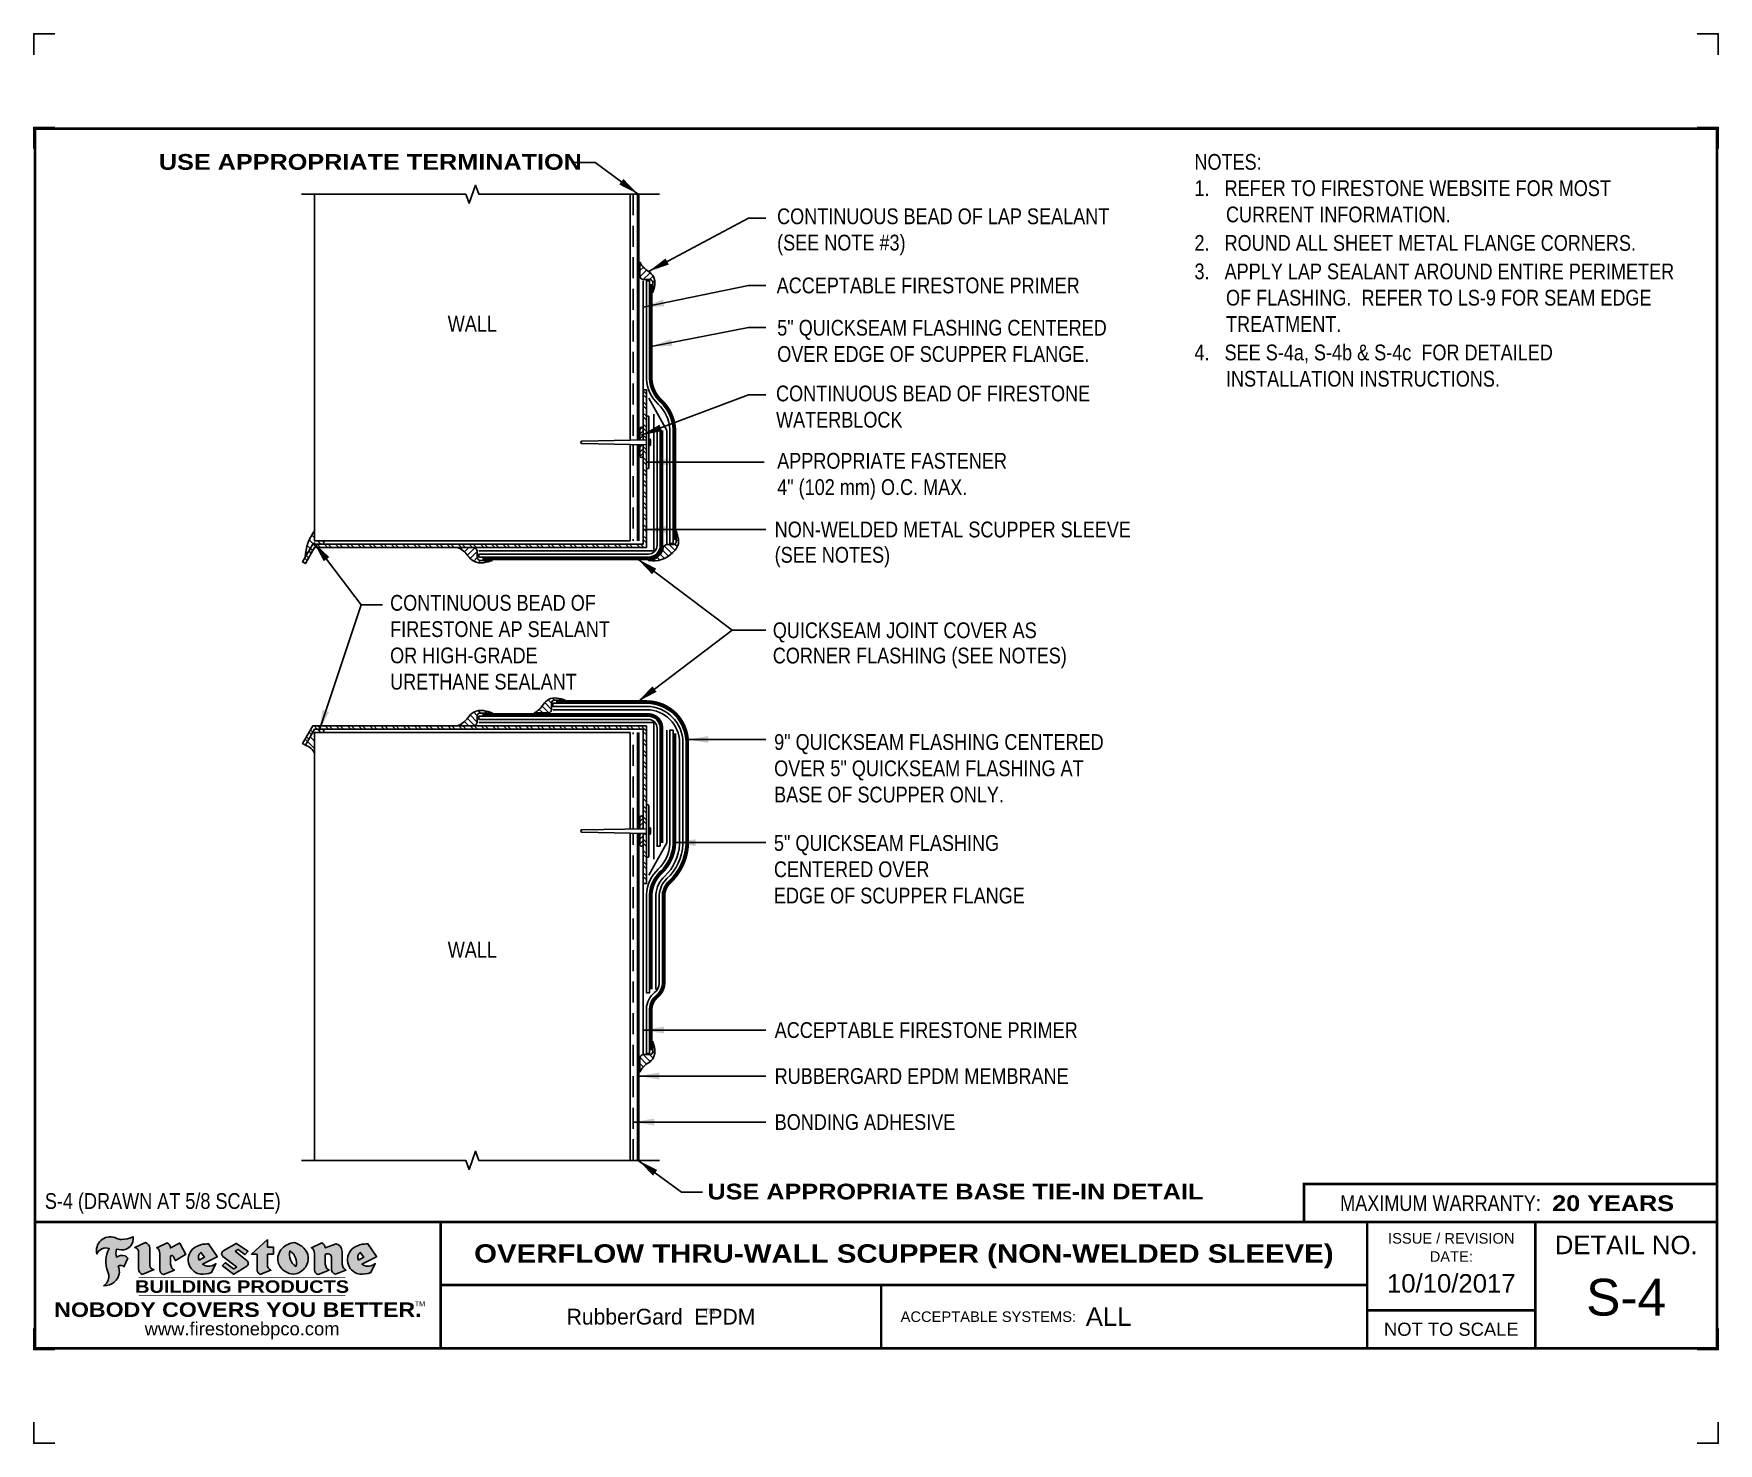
# Model space of a CAD drawing. Header units: inches. Extents: x 233.4 to 253.5, y 38.5 to 55.2.
import ezdxf
from ezdxf.enums import TextEntityAlignment as Align

# ---------------------------------------------------------------- set-up
doc = ezdxf.new("R2010")
doc.units = ezdxf.units.IN
doc.header["$MEASUREMENT"] = 0
doc.linetypes.add('HIDDEN', pattern=[0.375, 0.25, -0.125])
doc.layers.get('0').update_dxf_attribs({"linetype": 'CONTINUOUS'})
doc.layers.get('DEFPOINTS').update_dxf_attribs({"linetype": 'CONTINUOUS'})
for name, color, linetype in [('FSBP-ACCESSORY-OTHER', 7, 'CONTINUOUS'), ('FSBP-ADHESIVE', 1, 'HIDDEN'), ('FSBP-ANNO-NOTE', 7, 'CONTINUOUS'), ('FSBP-MEMBRANE', 7, 'CONTINUOUS'), ('FSBP-SEALANTS', 1, 'CONTINUOUS'), ('FSBP-TTLB', 7, 'CONTINUOUS'), ('FSBP-TTLB-BORDER', 7, 'CONTINUOUS'), ('FSBP-TTLB-TEXT', 7, 'CONTINUOUS'), ('FSBP-WALL-CURB', 9, 'CONTINUOUS')]:
    doc.layers.add(name, color=color, linetype=linetype)
doc.styles.add('FSBP_ARIAL', font='arial.ttf')
doc.styles.add('FSBP_ARIAL_BOLD', font='')
doc.styles.add('FSBP_ARIAL_NAR', font='ARIALN.TTF')
doc.styles.add('FSBP_BANKGOTHIC', font='bgothm.ttf')
doc.styles.get('FSBP_ARIAL_BOLD').set_extended_font_data('Arial Black')
doc.linetypes.add('ZIGZAG', pattern='A,0.0001,-0.2,[131,ltypeshp.shx,S=0.2,R=0,X=-0.2,Y=0],-0.4,[131,ltypeshp.shx,S=0.2,R=180,X=0.2,Y=0],-0.2', length=0.8001)
doc.dimstyles.new('FSBP-LEADER', dxfattribs={"dimtxt": 0.1875, "dimasz": 0.25, "dimexe": 0.0625, "dimexo": 0.125, "dimgap": 0.125, "dimtad": 0, "dimtih": 1, "dimtoh": 1, "dimdec": 4, "dimzin": 0, "dimdsep": 46, "dimlunit": 4, "dimtxsty": 'FSBP_ARIAL_NAR', "dimcen": 0.09375, "dimclrd": 256, "dimclre": 256, "dimclrt": 256, "dimadec": 0, "dimazin": 0, "dimtfac": 1, "dimtdec": 4, "dimtofl": 0, "dimtmove": 0, "dimatfit": 3, "dimfxl": 0, "dimtolj": 1, "dimtzin": 0, "dimlwd": -1, "dimlwe": -1, "dimarcsym": 0})

msp = doc.modelspace()

# ---------------------------------------------------------------- texts
at = {"layer": 'DEFPOINTS', "style": 'FSBP_ARIAL_NAR'}
msp.add_text('S-4 (DRAWN AT 5/8 SCALE)', height=0.1875, dxfattribs=at).set_placement((233.5798584845293, 41.33096216310244), align=Align.MIDDLE_LEFT)
at = {"layer": 'FSBP-ANNO-NOTE', "style": 'FSBP_ARIAL_NAR'}
for s, p in [('ACCEPTABLE FIRESTONE PRIMER', (242.2816254756705, 52.21839943581304)), ('NON-WELDED METAL SCUPPER SLEEVE', (242.2578656506687, 49.31605568581304)), ('(SEE NOTES)', (242.2578656506687, 49.01527443581304)), ('QUICKSEAM JOINT COVER AS', (242.2353957294533, 48.11809085900369)), ('CORNER FLASHING (SEE NOTES)', (242.2353957294533, 47.81730960900369)), ('ACCEPTABLE FIRESTONE PRIMER', (242.2578656506687, 43.36390752576734)), ('RUBBERGARD EPDM MEMBRANE', (242.2578656506687, 42.81703252576734)), ('BONDING ADHESIVE', (242.2578656506687, 42.27015752576734))]:
    msp.add_text(s, height=0.1875, dxfattribs=at).set_placement(p, align=Align.MIDDLE_LEFT)
for p in [(238.6627873967286, 51.76335718482716), (238.6627873967286, 44.31961959627703)]:
    msp.add_text('WALL', height=0.1875, dxfattribs=at).set_placement(p, align=Align.MIDDLE_CENTER)
at = {"layer": 'FSBP-ANNO-NOTE', "char_height": 0.1875, "attachment_point": 1}
for s, width, heights, insert, style in [('{\\W1.23242; }USE APPROPRIATE TERMINATION', 5.001843515802136, [0.2677273752797191], (234.8324536029249, 53.78095262291026), 'FSBP_ARIAL_BOLD'), ('\\A1;NOTES:\\P1.   REFER TO FIRESTONE WEBSITE FOR MOST \\P{\\W6.27837; }CURRENT INFORMATION.\\P{\\H0.08333x;\\W9.4179;        \\W1;\\P}2.   ROUND ALL SHEET METAL FLANGE CORNERS. \\P{\\H0.08333x;\\W9.4179;        \\W1;\\P}3.   APPLY LAP SEALANT AROUND ENTIRE PERIMETER \\P{\\W6.27837; }OF FLASHING.  REFER TO LS-9 FOR SEAM EDGE \\P{\\W6.27837; }TREATMENT.\\P{\\H0.08333x;\\P}4.   SEE S-4a, S-4b & S-4c  FOR DETAILED \\P{\\W6.27837; }INSTALLATION INSTRUCTIONS.', 5.692067420941726, [3.377955832166386], (247.2493172228006, 53.78130021141853), 'FSBP_ARIAL_NAR'), ('CONTINUOUS BEAD OF LAP SEALANT\\P(SEE NOTE #3)', 4.146687583554012, [0.6376254564511328], (242.286751436665, 53.13412182511274), 'FSBP_ARIAL_NAR'), ('5" QUICKSEAM FLASHING CENTERED OVER EDGE OF SCUPPER FLANGE.', 4.146687583554012, [0.6376254564511328], (242.2880913183839, 51.8091845340868), 'FSBP_ARIAL_NAR'), ('CONTINUOUS BEAD OF FIRESTONE WATERBLOCK', 4.146687583554012, [0.6376254564511328], (242.2743158692446, 51.02746121867312), 'FSBP_ARIAL_NAR'), ('APPROPRIATE FASTENER\\P4" (102 mm) O.C. MAX.', 2.913937747573073, [0.6376254564511328], (242.2877258362081, 50.22660725026071), 'FSBP_ARIAL_NAR'), ('CONTINUOUS BEAD OF FIRESTONE AP SEALANT\\POR HIGH-GRADE \\PURETHANE SEALANT', 3.239457234085421, [1.217406243100129], (237.6853353444712, 48.5379742835994), 'FSBP_ARIAL_NAR'), ('9" QUICKSEAM FLASHING CENTERED OVER 5" QUICKSEAM FLASHING AT BASE OF SCUPPER ONLY.', 4.288026141286537, [0.9019517906963301], (242.2514691056985, 46.88308177405013), 'FSBP_ARIAL_NAR'), ('5" QUICKSEAM FLASHING\\PCENTERED OVER \\PEDGE OF SCUPPER FLANGE', 3.642426873866498, [0.9534629486666688], (242.24894822633, 45.68217269860361), 'FSBP_ARIAL_NAR'), ('USE APPROPRIATE BASE TIE-IN DETAIL', 6.35366400857896, [0.3221492461122466], (241.4588778810539, 41.53753749424322), 'FSBP_ARIAL_BOLD')]:
    msp.add_mtext_dynamic_manual_height_columns(s, width=width, gutter_width=5, heights=heights, dxfattribs=dict(at, insert=insert, style=style))

# ---------------------------------------------------------------- blocks, each defined once
blk = doc.blocks.new('TTLB-EPDM_1')
at = {"layer": 'FSBP-TTLB-TEXT'}
h = blk.add_hatch(color=1, dxfattribs=at)
edge = h.paths.add_edge_path()
edge.add_arc((1.037309769669573, -0.1982514792917306), 0.1319107607348553, 264.0410451462098, 370.3106169565175)
edge.add_arc((1.027551646585694, 0.1214293576525799), 0.3273056962876235, 270.05058356628535, 295.23459397187514, ccw=False)
edge.add_arc((1.022801957313345, -0.06680179986895154), 0.1391656561713503, 249.3281275763668, 272.0749124149863, ccw=False)
edge.add_line((0.9736743133014443, -0.1970076156048179), (0.9474927838574558, -0.1852745150568325))
edge.add_arc((0.8939498971398288, -0.3394262635682071), 0.1631857907024099, 70.84590087378872, 194.3325259843273)
edge.add_arc((0.8444260109029493, -0.4259936440910768), 0.1179914261095279, 70.96950098067128, 156.9641407594482, ccw=False)
edge.add_arc((1.153141409296894, -0.4684497516079468), 0.3110405457095052, 150.3231137483159, 203.2084295854517)
edge.add_arc((0.7562495500622943, -0.6412608153899899), 0.1218587156617311, 0.8849157075190988, 24.34668939894999, ccw=False)
edge.add_arc((0.7493781665697374, -0.6475258110744375), 0.1289731377238325, -58.36655102076742, 3.6216782311386737, ccw=False)
edge.add_arc((0.8256699029544474, -0.5792158350996106), 0.1783301886510354, 267.2205474105585, 354.1381621173521)
edge.add_arc((0.7903121048625305, -0.6011409294291745), 0.212787892960859, 0.9996158580669322, 21.00503380861244)
edge.add_arc((1.01880712263941, -0.5666691048185161), 0.05136395668415847, 40.82117713173261, 125.52727787225791, ccw=False)
edge.add_line((1.057676976260041, -0.5330924682126437), (1.102776947655911, -0.4308018311949837))
edge.add_arc((1.040858222524664, -0.4699705673995949), 0.07326744446031509, 32.31675181867256, 66.31481236598174)
edge.add_arc((1.032262518825329, -0.5063316993097662), 0.1102246948011782, 69.8179132332389, 125.254734720681)
edge.add_arc((1.127708877207287, -0.368959353531244), 0.1659710644737306, 164.1569669952081, 196.5811013160487, ccw=False)
edge.add_line((0.9680425188342383, -0.3236487780942383), (1.023615334387159, -0.3294494641845773))
h = blk.add_hatch(color=1, dxfattribs=at)
edge = h.paths.add_edge_path()
edge.add_line((1.275239419159561, -0.6223407783464694), (1.415345367376062, -0.5660418822574371))
edge.add_arc((1.421019305783958, -0.5090099247487757), 0.05731350411836949, 181.9717871001989, 264.31851000495806, ccw=False)
edge.add_line((1.363739737527226, -0.5109819325197265), (1.363412352251203, -0.3102363679013962))
edge.add_arc((1.294263659668751, -0.3103491388303989), 0.06914878453844908, 0.0934405599591014, 72.42834396969012)
edge.add_line((1.315139561173908, -0.2444268274366692), (1.186839444240604, -0.3024209471341379))
edge.add_arc((1.175246268095289, -0.3585110609420917), 0.05727567197445628, -0.017399788185912257, 78.322067691347, ccw=False)
edge.add_line((1.232521937428658, -0.3585284546236807), (1.232574268422297, -0.555126496687123))
edge.add_arc((1.305699496415486, -0.5558575689677219), 0.07312888236350451, 179.4272023230205, 245.3845503102953)
h = blk.add_hatch(color=1, dxfattribs=at)
edge = h.paths.add_edge_path()
edge.add_line((1.792026821926584, -0.3839679064720229), (1.722158956877934, -0.2518542302253621))
edge.add_arc((1.720119655279638, -0.2529327078887852), 0.002306916790721817, 27.87197133405656, 117.3766794470751)
edge.add_line((1.719058846382097, -0.250884159729182), (1.610638460368705, -0.3070279753467702))
edge.add_arc((1.547088841662962, -0.3061026658494403), 0.06355635479880145, 359.165808011073, 425.8793658831422)
edge.add_line((1.573061729235633, -0.2480956029480268), (1.446879247402876, -0.3051325108639702))
edge.add_arc((1.407812067100189, -0.370357133046621), 0.07602957263902092, -3.441403975725109, 59.07992244284969, ccw=False)
edge.add_line((1.483704536400296, -0.3749210150788969), (1.483704536400296, -0.5723838140635706))
edge.add_arc((1.54053746518044, -0.568254406115083), 0.05698275005415228, 184.1557352478595, 255.3066498366543)
edge.add_line((1.526084036778343, -0.6233736605654059), (1.657291340682093, -0.570650514527486))
edge.add_arc((1.688298576827198, -0.5021390388423987), 0.0752015358480571, 207.5160880841914, 245.649226723163, ccw=False)
edge.add_arc((1.721050197024907, -0.4914488168456328), 0.1093332836229113, 179.4823365255141, 204.5537900001094, ccw=False)
edge.add_line((1.611721375809452, -0.4904610114968335), (1.611721375809452, -0.4126404716788983))
edge.add_arc((1.628589765097195, -0.414159299036043), 0.01693662875851176, 28.356188110622725, 174.8549701683585, ccw=False)
edge.add_arc((1.627340435522395, -0.4197189881350504), 0.02111886817708033, 22.216893572439517, 40.10213956426492, ccw=False)
edge.add_line((1.646891420738257, -0.4117336534413738), (1.666638796144639, -0.4549750258192233))
edge.add_arc((1.668737246926742, -0.4540167099035481), 0.002306916790685496, 204.545128184284, 299.6323508190091)
edge.add_line((1.669877862091766, -0.4560219186518992), (1.791128135493295, -0.3870515928837648))
edge.add_line((1.791128135493295, -0.3870515928837648), (1.792026821926584, -0.3839679064720229))
h = blk.add_hatch(color=1, dxfattribs=at)
h.paths.add_polyline_path([(2.063388732080512, -0.2583237030618903, 0.02524281661523788), (2.025024361750752, -0.2610532129309178, 0.1213611957758757), (1.901773912052249, -0.3008158885520373, 0.6151668103976068), (1.93274136141747, -0.6099060679591872, 0.05306812109568645), (1.967936229862175, -0.617865745600497, 0.1150932231766138), (2.099126721549737, -0.5994933789882708), (2.151195569562105, -0.4944891916583316, -0.08755405562188731), (2.104230609512001, -0.5187113292177372, -0.265591761123442), (1.992692314386659, -0.5010701623316862), (2.165347897647223, -0.4141184325909109, 0.4518949533370738), (2.166222728871162, -0.4107679608846269)])
h.paths.add_polyline_path([(2.014217313945437, -0.4188965037300676), (1.951113654018855, -0.4515330109460507, -0.3720533890450154), (1.973177450672722, -0.3607130665457561)], flags=16)
h = blk.add_hatch(color=1, dxfattribs=at)
edge = h.paths.add_edge_path()
edge.add_arc((2.260407392426802, -0.3775796671688782), 0.04152450223225729, 123.20805433950699, 232.2027298779723, ccw=False)
edge.add_line((2.237665217914071, -0.3428366421988329), (2.393535971665983, -0.2540943745380986))
edge.add_arc((2.394677353533142, -0.2560991469722482), 0.002306916790741334, 55.64644466176611, 119.65426054492559, ccw=False)
edge.add_line((2.395979141996861, -0.2541946229174954), (2.531809646140459, -0.3470380726374032))
edge.add_arc((2.530468902927946, -0.3489153772789875), 0.002306916790700397, -42.731101238422525, 54.4661353739603, ccw=False)
edge.add_line((2.532163440279987, -0.3504807552658491), (2.498457913851155, -0.3869673252714421))
edge.add_arc((2.496763376499139, -0.3854019472845934), 0.002306916790672934, 233.7527076894875, 317.26889876138785, ccw=False)
edge.add_line((2.495399362263356, -0.38726241234572), (2.413849913492982, -0.3274738082119626))
edge.add_arc((2.412485899257181, -0.3293342732731342), 0.002306916790720064, 53.75270768979358, 124.4135619297835)
edge.add_line((2.41118211687575, -0.3274311136421062), (2.382933981293377, -0.346782838468144))
edge.add_arc((2.38423776367478, -0.3486859980991606), 0.002306916790694898, 124.4135619293799, 231.8459020253626)
edge.add_line((2.382812599816248, -0.3505000469010184), (2.519899969301207, -0.4581994452042721))
edge.add_arc((2.494247019847682, -0.4908523236374461), 0.04152450223225742, -55.21225898295222, 51.84590202520428, ccw=False)
edge.add_line((2.517938320565804, -0.5249552055672808), (2.364434947484597, -0.6179520922513717))
edge.add_arc((2.36323960192349, -0.6159790200102006), 0.002306916790726996, 233.2955624372927, 301.20872157023314, ccw=False)
edge.add_line((2.361860787187538, -0.6178285429225383), (2.231266621301074, -0.5204709167214361))
edge.add_arc((2.232647938930649, -0.5186232623475259), 0.002306916790697672, 135.5134179846393, 233.21798691998708, ccw=False)
edge.add_line((2.231002150870836, -0.5170067083764565), (2.262839375599356, -0.4845937328397696))
edge.add_arc((2.264485163659225, -0.4862102868108537), 0.002306916790748497, 53.0352839999411, 135.513417985369, ccw=False)
edge.add_line((2.265872365996302, -0.4843670465239001), (2.361834678328762, -0.5565872257804898))
edge.add_arc((2.363221880665761, -0.5547439854936304), 0.002306916790627066, 233.0352840000685, 302.2362632414394)
edge.add_line((2.36445241715569, -0.5566953042850713), (2.39428499383348, -0.5378823484768844))
edge.add_arc((2.393054457343549, -0.5359310296853765), 0.002306916790685166, 302.2362632406177, 412.2027298768422)
edge.add_line((2.394468296066179, -0.5341081404551886), (2.234958295420142, -0.4103916733127022))
h = blk.add_hatch(color=1, dxfattribs=at)
edge = h.paths.add_edge_path()
edge.add_line((2.763460561272041, -0.2072496393923444), (2.763460561272041, -0.2969520779963801))
edge.add_arc((2.765767478062699, -0.2969520779963943), 0.00230691679065842, 179.9999999996471, 269.9999999996471)
edge.add_line((2.765767478062685, -0.2992589947870528), (2.835417693520355, -0.2992589947870528))
edge.add_arc((2.835417693520355, -0.3015659115777538), 0.002306916790701052, 0, 90, ccw=False)
edge.add_line((2.837724610311056, -0.3015659115777538), (2.837724610311056, -0.3790761307453892))
edge.add_arc((2.83541769352037, -0.3790761307453749), 0.002306916790686842, 269.99999999964706, 359.99999999964706, ccw=False)
edge.add_line((2.835417693520355, -0.3813830475360618), (2.765767478062685, -0.3813830475360618))
edge.add_arc((2.765767478062699, -0.3836899643267202), 0.00230691679065842, 90.00000000035294, 180.0000000003529)
edge.add_line((2.763460561272041, -0.3836899643267344), (2.763460561272041, -0.5033995910642801))
edge.add_arc((2.836735953378943, -0.5071368822038516), 0.07337063740681413, 177.0802527808789, 245.3249543133826)
edge.add_line((2.806105814540615, -0.5738080530967267), (2.674529557384915, -0.6226036013049594))
edge.add_arc((2.708610405062069, -0.564298408791804), 0.06753517344606039, 177.0345319916277, 239.6926428024901, ccw=False)
edge.add_line((2.641165668230087, -0.560804539009709), (2.641165668230087, -0.3836899643267344))
edge.add_arc((2.638858751439429, -0.3836899643267202), 0.00230691679065842, 359.9999999996471, 449.999999999647)
edge.add_line((2.638858751439443, -0.3813830475360618), (2.572857950769389, -0.3813830475360618))
edge.add_line((2.572857950769389, -0.3813830475360618), (2.763460561272041, -0.2072496393923444))
h = blk.add_hatch(color=1, dxfattribs=at)
edge = h.paths.add_edge_path(flags=16)
edge.add_arc((2.940363509127394, -0.4847985213681437), 0.1684614578629418, 344.5558804047865, 417.0140046669545)
edge.add_arc((3.194458079644619, -0.3883534532477785), 0.1684614578629414, 164.5558804047864, 237.0140046669546)
edge = h.paths.add_edge_path()
edge.add_arc((3.069375116502199, -0.4399344555144872), 0.1828726885096673, 136.0914512150047, 191.213418978326)
edge.add_arc((3.064939550433406, -0.4318234379590333), 0.1803148804748503, 194.0167254156723, 240.6663730831859)
edge.add_arc((3.098047041778981, -0.3845058757092554), 0.2378525180183701, 239.2975390661776, 264.2889872773176)
edge.add_arc((3.04884478212623, -0.4190232383793012), 0.203760689247156, 277.1986764832036, 326.503572961274)
edge.add_arc((3.077739326803546, -0.4341046616465112), 0.171374865791709, 325.3768876809902, 406.3828327799087)
edge.add_arc((3.011839488065919, -0.4896144380417797), 0.2571945645850002, 44.28462553519766, 73.82901434867304)
edge.add_arc((3.117152499586992, -0.4983433120546693), 0.2579560664039132, 97.50292863483666, 134.1039137579027)
h = blk.add_hatch(color=1, dxfattribs=at)
edge = h.paths.add_edge_path()
edge.add_line((3.322690228557462, -0.5721896537377091), (3.322690228557462, -0.3749210150788969))
edge.add_arc((3.246797759257384, -0.3703571330465745), 0.076029572638996, 356.5585960242387, 419.0799224428129)
edge.add_line((3.285864939560099, -0.3051325108639702), (3.412047421392799, -0.2480956029480268))
edge.add_arc((3.386074533820159, -0.3061026658494941), 0.06355635479883807, 0.3962622833877276, 65.87936588318718, ccw=False)
edge.add_line((3.449629368605429, -0.3056631084210863), (3.580526418688805, -0.2593848434574539))
edge.add_arc((3.555744121700958, -0.3530904070730321), 0.09692726601172152, 2.366977007666776, 75.18615851992018, ccw=False)
edge.add_line((3.652588689330287, -0.3490873311063041), (3.652588689330287, -0.4883770011386872))
edge.add_arc((3.761877549389556, -0.4914934052703811), 0.1093332836229047, 178.3666365323574, 204.5537900000422)
edge.add_arc((3.729125929191727, -0.5021836272670953), 0.07520153584796169, 207.5160880841711, 245.2240541443093)
edge.add_line((3.697611150971852, -0.5704631245385627), (3.572585913552643, -0.6207021253773775))
edge.add_arc((3.59534718600759, -0.5526356419907701), 0.07177131519198746, 180.3328587115751, 251.51018566665869, ccw=False)
edge.add_line((3.523577081955409, -0.5530525936986663), (3.523577081955409, -0.4153032515383615))
edge.add_arc((3.486319529276879, -0.4148773504126441), 0.0372599868942854, 359.3450650296066, 449.0500281941028)
edge.add_arc((3.482769874121713, -0.4419622099033496), 0.06447454900600783, 86.29402372314017, 119.8211331593848)
edge.add_line((3.450707067966732, -0.3860252459975726), (3.450707067966732, -0.4904610114968335))
edge.add_arc((3.560035889182251, -0.491448816845647), 0.1093332836229751, 179.4823365255069, 204.5537900001023)
edge.add_arc((3.527284268984408, -0.5021390388424952), 0.07520153584796385, 207.5160880841699, 245.6492267231416)
edge.add_line((3.496277032839316, -0.570650514527486), (3.365069728935509, -0.6233736605654059))
edge.add_arc((3.37950248606194, -0.5682868177318081), 0.05694615642555727, 183.9298782390169, 255.318496325343, ccw=False)
h = blk.add_hatch(color=1, dxfattribs=at)
h.paths.add_polyline_path([(3.957695472291277, -0.2583237030618903, 0.02524281661523822), (3.919331101961575, -0.2610532129309178, 0.1085638477195505), (3.807890832595604, -0.2939221658134414, 0.6425897848490651), (3.827048101628293, -0.6099060679591872, 0.05306812109569052), (3.862242970072884, -0.617865745600497, 0.1150932231766133), (3.993433461760503, -0.5994933789882708), (4.045502309772871, -0.4944891916583316, -0.08755405562189084), (3.998537349722767, -0.5187113292177372, -0.2655917611234366), (3.886999054597368, -0.5010701623316862), (4.059654637857989, -0.4141184325909109, 0.4518949533370731), (4.060529469081928, -0.4107679608846269)])
h.paths.add_polyline_path([(3.90852405415626, -0.4188965037300676), (3.845420394229677, -0.4515330109460507, -0.3720533890450147), (3.867484190883488, -0.3607130665457561)], flags=16)
at = {"layer": 'DEFPOINTS', "linetype": 'Continuous', "ltscale": 1.75}
for points in [[(-0.015625, 13.88083333333333), (-0.015625, 14.13083333333333), (0.234375, 14.13083333333333)], [(20.01562500000003, 13.88083333333333), (20.01562500000003, 14.13083333333333), (19.76562500000003, 14.13083333333333)], [(-0.015625, -2.380833333333342), (-0.015625, -2.630833333333342), (0.234375, -2.630833333333342)], [(20.01562500000003, -2.380833333333342), (20.01562500000003, -2.630833333333342), (19.76562500000003, -2.630833333333342)]]:
    blk.add_lwpolyline(points, dxfattribs=at)
at = {"layer": 'DEFPOINTS', "color": 1}
for points in [[(0.234375, 13.015625), (-0.015625, 13.015625), (-0.015625, 12.765625)], [(20.015625, 12.765625), (20.015625, 13.015625), (19.765625, 13.015625)], [(0.234375, -1.515625), (-0.015625, -1.515625), (-0.015625, -1.265625)], [(20.015625, -1.265625), (20.015625, -1.515625), (19.765625, -1.515625)]]:
    blk.add_lwpolyline(points, dxfattribs=at)
at = {"layer": 'FSBP-TTLB', "const_width": 0.03125}
blk.add_lwpolyline([(15.09028770518938, 0), (20, 0), (20, 0.4512598240669945), (15.09028770518938, 0.4512598240669945)], close=True, dxfattribs=at)
for points in [[(0, 0), (0, -1.5), (20, -1.5), (20, 0), (0, 0)], [(4.825208527206769, 0), (4.825208527206769, -0.75)], [(15.84028770518938, 0), (15.84028770518938, -1.5)], [(17.84110496735593, 0), (17.84110496735593, -1.5)], [(20, 0), (20, -1.5)], [(4.825208527206769, -0.75), (15.84028770518938, -0.75)], [(4.825208527206769, -0.75), (4.825208527206769, -1.5)], [(15.84028770518938, -1.048740175933006), (17.84110496735593, -1.048740175933006)]]:
    blk.add_lwpolyline(points, dxfattribs=at)
at = {"layer": 'FSBP-TTLB-BORDER', "const_width": 0.03125}
blk.add_lwpolyline([(20, 0), (20, 13), (0, 13), (0, 0)], dxfattribs=at)
at = {"layer": 'FSBP-TTLB-TEXT', "color": 1}
blk.add_line((0.7358432058323388, -0.379822754145593), (0.7358432058323388, -0.379822754145593), dxfattribs=at)
for points in [[(1.023615323725323, -0.3294494630716969, 0.5000510906601082), (1.167090420776901, -0.1746414942047778, -0.1103304102359608), (1.027840608309816, -0.2058762110801382, -0.09957876667165425), (0.9736743133014443, -0.1970076156048179), (0.9474927838574558, -0.1852745150568325, 0.5978159689075124), (0.7358432058323388, -0.379822754145593, -0.3938834584182213), (0.8828996422548698, -0.3144510229727047, 0.2349406564350952), (0.86727108227484, -0.5910237178633082, -0.1027304183841549), (0.8780937320133262, -0.6393788197974146, -0.2772692352614086), (0.8170223912655956, -0.7573362346216896, 0.3985429150902959), (1.003067614090241, -0.5974286950643517, 0.0875124847930418), (0.9889600163401155, -0.5248671157293501, -0.3874031597924062), (1.057676976260041, -0.5330924682126437), (1.102776947655911, -0.4308018311949837, 0.1494423498871741), (1.07029056398062, -0.4028746979725923, 0.2467195073738216), (0.9686394281704906, -0.4163228904100862, -0.1424285161541127), (0.9680425188342383, -0.3236487780942383), (1.023615334387159, -0.3294494641845773)], [(2.166222728871162, -0.4107679608846269), (2.063388732080512, -0.2583237030618903, 0.02524281661523788), (2.025024361750752, -0.2610532129309178, 0.1085638477195265), (1.913584092384895, -0.2939221658134414, 0.6425897848491228), (1.93274136141747, -0.6099060679591872, 0.05306812109568648), (1.967936229862175, -0.617865745600497, 0.1150932231766137), (2.099126721549737, -0.5994933789882708), (2.151195569562105, -0.4944891916583316, -0.0875540556218873), (2.104230609512001, -0.5187113292177372, -0.2655917611234418), (1.992692314386659, -0.5010701623316862), (2.165347897647223, -0.4141184325909109)], [(2.763460561272041, -0.2072496393923444), (2.763460561272041, -0.2969520779963801, 0.4142135623730958), (2.765767478062685, -0.2992589947870528), (2.835417693520355, -0.2992589947870528, -0.414213562373095), (2.837724610311056, -0.3015659115777538), (2.837724610311056, -0.3790761307453892, -0.4142135623730938), (2.835417693520355, -0.3813830475360618), (2.765767478062685, -0.3813830475360618, 0.4142135623730958), (2.763460561272041, -0.3836899643267344), (2.763460561272041, -0.5033995910642801, 0.3068985753588853), (2.806105814540615, -0.5738080530967267), (2.674529557384915, -0.6226036013049594, -0.2804194150632976), (2.641165668230087, -0.560804539009709), (2.641165668230087, -0.3836899643267344, 0.414213562373095), (2.638858751439443, -0.3813830475360618), (2.572857950769389, -0.3813830475360618), (2.763460561272041, -0.2072496393923444)], [(4.060529469081928, -0.4107679608846269), (3.957695472291277, -0.2583237030618903, 0.02524281661523788), (3.919331101961575, -0.2610532129309178, 0.1085638477195265), (3.807890832595604, -0.2939221658134414, 0.6425897848491228), (3.827048101628293, -0.6099060679591872, 0.05306812109568648), (3.862242970072884, -0.617865745600497, 0.1150932231766137), (3.993433461760503, -0.5994933789882708), (4.045502309772871, -0.4944891916583316, -0.0875540556218873), (3.998537349722767, -0.5187113292177372, -0.2655917611234418), (3.886999054597368, -0.5010701623316862), (4.059654637857989, -0.4141184325909109)], [(4.059654637857989, -0.4141184325909109, 0.4518949533370731), (4.060529469081928, -0.4107679608846269, 0.4518949533370731)]]:
    blk.add_lwpolyline(points, format="xyb", dxfattribs=at)
for points in [[(1.275239419159561, -0.6223407783464694), (1.415345367376062, -0.5660418822574371, -0.3756100036733062), (1.363739737527226, -0.5109819325197265), (1.363412352251203, -0.3102363679013962, 0.3265360292958048), (1.315139561173908, -0.2444268274366692), (1.186839444240604, -0.3024209471341379, -0.3557863980845349), (1.232521937428658, -0.3585284546236807), (1.232574268422297, -0.555126496687123, 0.2960110723418457)], [(1.792026821926584, -0.3839679064720229), (1.722158956877934, -0.2518542302253621, 0.4116839150163434), (1.719058846382097, -0.250884159729182), (1.610638460368705, -0.3070279753467702, 0.2996033003794034), (1.573061729235633, -0.2480956029480268), (1.446879247402876, -0.3051325108639702, -0.2797757560995365), (1.483704536400296, -0.3749210150788969), (1.483704536400296, -0.5723838140635706, 0.320828638474519), (1.526084036778343, -0.6233736605654059), (1.657291340682093, -0.570650514527486, -0.1679398621276611), (1.621603752698661, -0.5368819723450571, -0.1098333365370753), (1.611721375809452, -0.4904610114968335), (1.611721375809452, -0.4126404716788983, -0.743334502655012), (1.64349420176768, -0.4061152228778298, -0.07819791644735608), (1.646891420738257, -0.4117336534413738), (1.666638796144639, -0.4549750258192233, 0.4404648714563479), (1.669877862091766, -0.4560219186518992), (1.791128135493295, -0.3870515928837648)], [(1.951113654018855, -0.4515330109460507), (2.014217313945437, -0.4188965037300676), (1.973177450672722, -0.3607130665457561, 0.3720533890450154)], [(2.234958295420142, -0.4103916733127022, -0.5150044486718882), (2.237665217914071, -0.3428366421988329), (2.393535971665983, -0.2540943745380986, -0.2867822934100265), (2.395979141996861, -0.2541946229174954), (2.531809646140459, -0.3470380726374032, -0.4515027974650387), (2.532163440279987, -0.3504807552658491), (2.498457913851155, -0.3869673252714421, -0.3814439164929681), (2.495399362263356, -0.38726241234572), (2.413849913492982, -0.3274738082119626, 0.3184718635035665), (2.41118211687575, -0.3274311136421062), (2.382933981293377, -0.346782838468144, 0.5064094529656681), (2.382812599816248, -0.3505000469010184), (2.519899969301207, -0.4581994452042721, -0.5043597839115849), (2.517938320565804, -0.5249552055672808), (2.364434947484597, -0.6179520922513717, -0.3053163970316367), (2.361860787187538, -0.6178285429225383), (2.231266621301074, -0.5204709167214361, -0.4541703869768119), (2.231002150870836, -0.5170067083764565), (2.262839375599356, -0.4845937328397696, -0.3762644290664977), (2.265872365996302, -0.4843670465239001), (2.361834678328762, -0.5565872257804898, 0.3114700032088108), (2.36445241715569, -0.5566953042850713), (2.39428499383348, -0.5378823484768844, 0.520381097387146), (2.394468296066179, -0.5341081404551886)], [(2.937624918725987, -0.3131105398334029, 0.2452625673097023), (2.889993533867141, -0.4754966266250307, 0.2064059665179019), (2.976604338974084, -0.5890186876871866, 0.1094800500670344), (3.074378098474654, -0.6211778035979165, 0.2185147641853038), (3.218764944843201, -0.5314757029352819, 0.3689489483072479), (3.195959963110113, -0.3100352223135445, 0.1296305888694145), (3.0834694040758, -0.242595816912754, 0.1610736375384317)], [(3.10274193015772, -0.5296595419651595, 0.3271311138286319), (3.032079658614293, -0.3434924326507627, 0.3271311138286322)], [(3.322690228557462, -0.5721896537377091), (3.322690228557462, -0.3749210150788969, 0.2797757560995341), (3.285864939560099, -0.3051325108639702), (3.412047421392799, -0.2480956029480268, -0.2937618496109166), (3.449629368605429, -0.3056631084210863), (3.580526418688805, -0.2593848434574539, -0.3288760160581939), (3.652588689330287, -0.3490873311063041), (3.652588689330287, -0.4883770011386872, 0.114762897203527), (3.662431105063263, -0.536926560769686, 0.166032965990522), (3.697611150971852, -0.5704631245385627), (3.572585913552643, -0.6207021253773775, -0.3209557512194564), (3.523577081955409, -0.5530525936986663), (3.523577081955409, -0.4153032515383615, 0.4127061514896111), (3.48693727661589, -0.3776224848030694, 0.1473421876160361), (3.450707067966732, -0.3860252459975726), (3.450707067966732, -0.4904610114968335, 0.1098333365370753), (3.460589444855941, -0.5368819723450855, 0.1679398621276611), (3.496277032839316, -0.570650514527486), (3.365069728935509, -0.6233736605654059, -0.3219729545308964), (3.322690228557462, -0.5721896537377091, 29.1476284739)], [(3.845420394229677, -0.4515330109460507), (3.90852405415626, -0.4188965037300676), (3.867484190883488, -0.3607130665457561, 0.3720533890450154)]]:
    blk.add_lwpolyline(points, format="xyb", close=True, dxfattribs=at)
at = {"layer": 'FSBP-TTLB-TEXT'}
for points, const_width in [([(1.233926579809207, -0.6584455781731435), (3.691229482685259, -0.6584455781731577)], 0.0078125), ([(10.06152282927678, -0.75), (10.06152282927678, -1.5)], 0.03125), ([(1.233926579809207, -0.8761560960495984), (3.691229482685259, -0.8761560960495842)], 0.0078125)]:
    blk.add_lwpolyline(points, dxfattribs=dict(at, const_width=const_width))
at = {"layer": 'FSBP-TTLB-TEXT', "color": 1}
for centre, start, end in [((1.789987520328282, -0.3850463841354355), 299.6323508193319, 27.87197133380463), ((2.164310260790558, -0.412058050385383), 296.7304547840455, 34.00233684987403)]:
    blk.add_arc(centre, 0.00230691679068068, start, end, dxfattribs=at)
at = {"layer": 'FSBP-TTLB-TEXT', "style": 'FSBP_ARIAL_NAR'}
blk.add_text('MAXIMUM WARRANTY:', height=0.1875, dxfattribs=at).set_placement((17.90516569312837, 0.2256299120335257), align=Align.MIDDLE_RIGHT)
at = {"layer": 'FSBP-TTLB-TEXT'}
for s, height, style, p in [('ISSUE / REVISION', 0.125, 'FSBP_ARIAL', (16.84069633627263, -0.1938496373466023)), ('DETAIL NO.', 0.21875, 'FSBP_ARIAL', (18.92055248367797, -0.2724398367368792)), ('DATE:', 0.125, 'FSBP_ARIAL', (16.84069633627263, -0.409973105348854)), ('www.firestonebpco.com', 0.15625, 'FSBP_ARIAL', (2.462578031247233, -1.268657306740124)), ('RubberGard  EPDM', 0.1875, 'FSBP_BANKGOTHIC', (7.443365678241776, -1.125)), ('TM', 0.0625, 'FSBP_BANKGOTHIC', (8.023397742165457, -1.062518816683806)), ('NOT TO SCALE', 0.15625, 'FSBP_ARIAL', (16.84069633627263, -1.274370087966503))]:
    blk.add_text(s, height=height, dxfattribs=dict(at, style=style)).set_placement(p, align=Align.MIDDLE_CENTER)
at = {"layer": 'FSBP-TTLB-TEXT', "lineweight": 18, "style": 'FSBP_ARIAL_BOLD'}
blk.add_text('BUILDING PRODUCTS', height=0.1484375, dxfattribs=at).set_placement((2.462578031247233, -0.7673008371113639), align=Align.MIDDLE_CENTER)
at = {"layer": 'FSBP-TTLB-TEXT', "color": 1}
for s, height, style, p in [('NOBODY COVERS YOU BETTER.', 0.171875, 'FSBP_ARIAL_BOLD', (2.412604263603384, -1.041650450587369)), ('TM', 0.0625, 'FSBP_BANKGOTHIC', (4.576671173373001, -0.9725745042934193))]:
    blk.add_text(s, height=height, dxfattribs=dict(at, style=style)).set_placement(p, align=Align.MIDDLE_CENTER)
at = {"layer": 'FSBP-TTLB-TEXT', "style": 'FSBP_ARIAL'}
blk.add_text('ACCEPTABLE SYSTEMS:', height=0.125, dxfattribs=at).set_placement((10.29281281591562, -1.125), align=Align.MIDDLE_LEFT)
at = {"layer": 'FSBP-TTLB-TEXT'}
for tag, height, style, p in [('MAXIMUM_WARRANTY', 0.1875, 'FSBP_ARIAL_BOLD', (18.03987100774941, 0.2240244307510579)), ('ACCPT_SYSTEMS', 0.21875, 'FSBP_ARIAL', (12.49438170418193, -1.125))]:
    blk.add_attdef(tag, text='', height=height, dxfattribs=dict(at, style=style)).set_placement(p, align=Align.MIDDLE_LEFT)
for tag, height, style, p in [('DETAIL_DESCP_LINE_1', 0.21875, 'FSBP_ARIAL_BOLD', (10.33118450231211, -0.3736318192489421)), ('ISSUE_REV_DATE', 0.21875, 'FSBP_ARIAL', (16.84069633627263, -0.7282559425942452)), ('DETAIL_NUMBER', 0.4375, 'FSBP_ARIAL', (18.91941590748775, -0.8931630692489421))]:
    blk.add_attdef(tag, text='', height=height, dxfattribs=dict(at, style=style)).set_placement(p, align=Align.MIDDLE_CENTER)
blk = doc.blocks.new('FSBP_MASONRY_CAP_NAIL')
at = {"layer": 'FSBP-ACCESSORY-OTHER'}
for points in [[(0, -0.484375), (0, 0.484375, -0.414213562373095), (0.015625, 0.5), (0.03125000000005684, 0.5, -0.4142135623730784), (0.04687500000005684, 0.484375), (0.04687500000005684, -0.484375, -0.414213562373095), (0.03125000000005684, -0.5), (0.015625, -0.5, -0.414213562373095)], [(0.04687500000005684, -0.0625), (0.04687500000005684, 0.0625), (0.0625, 0.0625, -0.4142135623727753), (0.078125, 0.04687500000001421), (0.07812500000017053, -0.04687499999997158, -0.4142135623735997), (0.06250000000017053, -0.0625)]]:
    blk.add_lwpolyline(points, format="xyb", close=True, dxfattribs=at)
blk.add_lwpolyline([(0, 0.04500000000000171), (-1.22750000000002, 0.02250000000000085, 0.9999999999974739), (-1.227500000000077, -0.02250000000000085), (0, -0.04500000000000171)], format="xyb", dxfattribs=at)

# ---------------------------------------------------------------- hatches: boundary and pattern name
at = {"layer": 'FSBP-ACCESSORY-OTHER'}
h = msp.add_hatch(dxfattribs=at)
h.set_pattern_fill('STEEL', color=256, scale=0.75, angle=90, style=0)
h.set_pattern_definition([(135, (-5.684341886080801e-14, -35.02333333333326), (-0.06629126073623884, -0.06629126073623882), []), (135, (-0.04687500000005684, -35.02333333333326), (-0.06629126073623884, -0.06629126073623882), [])])
h.paths.add_polyline_path([(240.7328696366357, 50.97755386365543), (240.6938071366357, 50.97755386365544), (240.6938071366357, 50.37996285041712), (240.7328696366357, 50.38067886365542)])
h.paths.add_polyline_path([(240.7328696366357, 50.32442886365544), (240.6938071366357, 50.32514487689373), (240.6938071366357, 49.14161636365543), (236.7652346518384, 49.14161636365543), (236.643670640657, 48.93106131991703), (236.6774997579922, 48.91153006991712), (236.7877873967287, 49.10255386365543), (240.7328696366357, 49.10255386365543)])
h = msp.add_hatch(dxfattribs=at)
h.set_pattern_fill('STEEL', color=256, scale=0.7500000000000001, angle=90, style=0)
h.set_pattern_definition([(135, (-93.72551155725331, -35.72670339684111), (-0.06629126073623884, -0.06629126073623882), []), (135, (-93.77238655725334, -35.72670339684111), (-0.06629126073623884, -0.06629126073623882), [])])
h.paths.add_polyline_path([(240.7328696366356, 45.7586278543519), (240.6938071366356, 45.75791184111365), (240.6938071366356, 45.88940470200005, 0.03179511641957417), (240.6938071366356, 45.89192628218645), (240.6938071366356, 46.94144035435193), (236.7877873967286, 46.94144035435193), (236.6774997579922, 46.75041656061366), (236.6436706406569, 46.76994781061366), (236.7652346518384, 46.98050285435193), (240.7328696366356, 46.98050285435193)])
h.paths.add_polyline_path([(240.7328696366356, 45.10550285435192), (240.6938071366356, 45.10550285435192), (240.6938071366356, 45.70309386759019), (240.7328696366356, 45.70237785435189)])
at = {"layer": 'FSBP-SEALANTS'}
h = msp.add_hatch(dxfattribs=at)
h.set_pattern_fill('ANSI31', color=256, scale=0.4166666666666666, angle=-90.00000000000001, style=0)
h.set_pattern_definition([(44.99999999999999, (188.6655618201707, -132.7672362086025), (0.03682847818679934, -0.03682847818679935), [])])
h.paths.add_polyline_path([(240.7592096911812, 52.38502083670201, -0.1359952059528879), (240.6549748967286, 52.49321366611822), (240.6549748967286, 52.31945449429558, 0.2651581416529474), (240.6948774647062, 52.28767399346636), (240.7755381458995, 52.28767399346636, -0.4142135623728571), (240.8073186467286, 52.25589349263727), (240.8073186467286, 52.12840517481, 0.03865201360585187), (240.8323930173721, 52.2240176837861, 0.1746679383885607), (240.8157822605972, 52.32277491346805, 0.1130789526883939)])
h = msp.add_hatch(dxfattribs=at)
h.set_pattern_fill('ANSI31', color=256, scale=0.3, style=0)
h.set_pattern_definition([(45, (-93.72551155725331, -35.94840238753761), (-0.02651650429449553, 0.02651650429449554), [])])
h.paths.add_polyline_path([(240.6938071366356, 50.51397729148965, 0.9383693217708102), (240.6541936467286, 50.51397729148965), (240.6541936467285, 50.3792367375675), (240.6938071366357, 50.37996285041713)])
h.paths.add_polyline_path([(240.6938071366356, 50.32514487689373), (240.6541936467286, 50.32587098974331), (240.6541936467286, 50.19113043582115, 0.9383693217573714), (240.6938071366356, 50.19113043582058)])
h = msp.add_hatch(dxfattribs=at)
h.set_pattern_fill('ANSI31', color=256, scale=0.5, angle=90, style=0)
h.set_pattern_definition([(135, (-5.684341886080801e-14, -35.02333333333326), (-0.04419417382415922, -0.04419417382415922), [])])
h.paths.add_polyline_path([(236.7877873967287, 49.30013473189248, 0.1568134340184297), (236.6759599569937, 48.98698805635389), (236.7652346518384, 49.14161636365543), (236.8777105641391, 49.14161636365543, 1), (236.8777105641391, 49.18067886365543), (236.7877873967287, 49.18067886365543)])
h = msp.add_hatch(dxfattribs=at)
h.set_pattern_fill('ANSI31', color=256, scale=0.4166666666666669, angle=90, style=0)
h.set_pattern_definition([(135, (2.640644024000011, 54.59628040252699), (-0.03682847818679937, -0.03682847818679936), [])])
h.paths.add_polyline_path([(241.0461434389284, 49.04116828396782, 0.05755520912113871), (241.0964113755044, 49.10341420720262, 0.1746679383883648), (241.1130221322791, 49.20217143688443, 0.0386520136058113), (241.0879477616357, 49.29778394586042), (241.0879477616357, 49.1702956280331, -0.4142135623730753), (241.0561672608066, 49.13851512720402), (240.9747253296132, 49.13851512720402, 0.2457679721529801), (240.9334644088115, 49.1065751313035, -0.3785679457944487), (240.755656094969, 48.9494288636554, 0.2577870791341582)])
h = msp.add_hatch(dxfattribs=at)
h.set_pattern_fill('ANSI31', color=256, scale=0.4166666666666666, style=0)
h.set_pattern_definition([(45, (-18.33619578527862, -20.83867173389761), (-0.03682847818679934, 0.03682847818679934), [])])
edge = h.paths.add_edge_path()
edge.add_arc((238.6631141325814, 49.64283054685134), 0.733895201119483, 280.26790623313286, 289.1218877672016, ccw=False)
edge.add_arc((238.7637532503449, 49.08728052909828), 0.1693032650721863, 240.6367698867317, 280.26790623312775, ccw=False)
edge.add_arc((238.7865888230295, 49.1278680231112), 0.2158737283519057, 214.8306035459093, 240.63676988673438, ccw=False)
edge.add_arc((238.3856953188795, 48.84892209539049), 0.2725179507966526, 34.83060354591548, 68.54380061253369)
edge.add_line((238.4853796187128, 49.1025538636554), (238.684542178229, 49.1025538636554))
edge.add_arc((238.6626657036588, 49.04775605444523), 0.05900322053801928, 8.834271195393512, 68.23704331326758, ccw=False)
edge.add_line((238.7209689511091, 49.05681758690912), (238.7209689511091, 48.98585563653555))
edge.add_arc((238.7573957239893, 48.98585563653553), 0.03642677288013532, 180, 270)
edge.add_line((238.7573957239893, 48.9494288636554), (238.9035226847737, 48.9494288636554))
h = msp.add_hatch(dxfattribs=at)
h.set_pattern_fill('ANSI31', color=256, scale=0.4166666666666666, style=0)
h.set_pattern_definition([(135, (424.6603765491171, -4.854826026578202), (0.03682847818679934, 0.03682847818679934), [])])
h.paths.add_polyline_path([(239.5081195038126, 47.23882184443225, -0.1359952059528862), (239.3999266743962, 47.13458704997963), (239.573685846219, 47.13458704997963, 0.2651581416525658), (239.6054663470481, 47.17448961795722), (239.6054663470481, 47.25515029915056, -0.4142135623729798), (239.6372468478772, 47.28693079997966), (239.7647351657045, 47.28693079997966, 0.0386520136057999), (239.6691226567286, 47.31200517062314, 0.1746679383884406), (239.5703654270466, 47.29539441384836, 0.1130789526885862)])
h = msp.add_hatch(dxfattribs=at)
h.set_pattern_fill('ANSI31', color=256, scale=0.4166666666666666, style=0)
h.set_pattern_definition([(315, (-18.33619578527862, 116.9217284519049), (-0.03682847818679934, -0.03682847818679934), [])])
edge = h.paths.add_edge_path()
edge.add_arc((238.6631141325814, 46.44022617115598), 0.733895201119483, 70.8781122327984, 79.73209376686717)
edge.add_arc((238.7637532503449, 46.99577618890905), 0.1693032650721863, 79.73209376687223, 119.3632301132683)
edge.add_arc((238.7865888230295, 46.95518869489612), 0.2158737283519057, 119.3632301132656, 145.1693964540907)
edge.add_arc((238.3856953188795, 47.23413462261684), 0.2725179507966526, 291.4561993874663, 325.1693964540845, ccw=False)
edge.add_line((238.4853796187128, 46.98050285435193), (238.684542178229, 46.98050285435193))
edge.add_arc((238.6626657036588, 47.0353006635621), 0.05900322053801928, 291.7629566867324, 351.1657288046065)
edge.add_line((238.7209689511091, 47.02623913109821), (238.7209689511091, 47.09720108147177))
edge.add_arc((238.7573957239893, 47.09720108147179), 0.03642677288013532, 90, 180, ccw=False)
edge.add_line((238.7573957239893, 47.13362785435193), (238.9035226847737, 47.13362785435193))
h = msp.add_hatch(dxfattribs=at)
h.set_pattern_fill('ANSI31', color=256, scale=0.5, angle=90, style=0)
h.set_pattern_definition([(135, (-93.72551155725331, -35.72670339684111), (-0.04419417382415923, -0.04419417382415922), [])])
h.paths.add_polyline_path([(236.7877873967286, 46.64786307302752, 0.2484682053095788), (236.6774997579922, 46.75041656061366), (236.7877873967286, 46.94144035435193), (236.8777105641391, 46.94144035435193, -1), (236.8777105641391, 46.90237785435193), (236.7877873967286, 46.90237785435193)])
h = msp.add_hatch(dxfattribs=at)
h.set_pattern_fill('ANSI31', color=256, scale=0.3, style=0)
h.set_pattern_definition([(45, (-93.72551155725331, -35.72670339684111), (-0.02651650429449553, 0.02651650429449554), [])])
h.paths.add_polyline_path([(240.6938071366356, 45.56907942651767, -0.9383693217708102), (240.6541936467286, 45.56907942651767), (240.6541936467285, 45.70381998043982), (240.6938071366357, 45.70309386759019)])
h.paths.add_polyline_path([(240.6938071366356, 45.75791184111365), (240.6541936467286, 45.75718572826402), (240.6541936467286, 45.89192628218616, -0.9383693217573714), (240.6938071366356, 45.89192628218673)])
h = msp.add_hatch(dxfattribs=at)
h.set_pattern_fill('ANSI31', color=256, scale=0.4166666666666666, angle=-90.00000000000001, style=0)
h.set_pattern_definition([(315, (188.6655618201707, 228.1273712186347), (0.03682847818679934, 0.03682847818679935), [])])
h.paths.add_polyline_path([(240.7592096911812, 42.9751141733302, 0.1359952059528879), (240.6549748967286, 42.86692134391399), (240.6549748967286, 43.04068051573663, -0.2651581416529474), (240.6948774647062, 43.07246101656585), (240.7755381458995, 43.07246101656585, 0.4142135623728571), (240.8073186467286, 43.10424151739495), (240.8073186467286, 43.2317298352222, -0.03865201360585187), (240.8323930173721, 43.13611732624612, -0.1746679383885607), (240.8157822605972, 43.03736009656416, -0.1130789526883939)])

# ---------------------------------------------------------------- linework, layer by layer
at = {"layer": 'FSBP-ACCESSORY-OTHER'}
for points in [[(240.6938071366357, 50.32514487689369), (240.6938071366357, 49.14161636365543), (236.7652346518384, 49.14161636365543), (236.643670640657, 48.93106131991706), (236.6774997579922, 48.91153006991713), (236.7877873967287, 49.10255386365543), (240.7328696366357, 49.10255386365543), (240.7328696366357, 50.97755386365543), (240.6938071366357, 50.97755386365543), (240.6938071366357, 50.37996285041713)], [(240.6938071366356, 45.75791184111365), (240.6938071366356, 46.94144035435193), (236.7877873967286, 46.94144035435193), (236.6774997579922, 46.75041656061366), (236.6436706406569, 46.76994781061366), (236.7652346518384, 46.98050285435193), (240.7328696366356, 46.98050285435193), (240.7328696366356, 45.10550285435192), (240.6938071366356, 45.10550285435192), (240.6938071366356, 45.70309386759019)]]:
    msp.add_lwpolyline(points, dxfattribs=at)
at = {"layer": 'FSBP-ADHESIVE', "linetype": 'HIDDEN'}
for p, q in [((240.5768498967286, 53.30317880920215), (240.5768498967286, 50.37781903135571)), ((240.5768498967286, 50.32728869595513), (240.5768498967286, 49.18067886365542)), ((240.5768498967286, 45.75576802205219), (240.5768498967286, 46.90237785435191)), ((240.5768498967286, 41.81481549451405), (240.5768498967286, 45.70523768665162))]:
    msp.add_line(p, q, dxfattribs=at)
at = {"layer": 'FSBP-ADHESIVE', "linetype": 'ZIGZAG', "ltscale": 0.15}
for points in [[(240.6932561467286, 50.9775538636554), (240.6932561467286, 52.27451346835289)], [(238.7409123967287, 49.0634913636554), (240.8207602616358, 49.06349136365539), (240.8207602616358, 50.68876149203791)], [(238.7409123967287, 47.01956535435193), (240.8207602616358, 47.01956535435194), (240.8207602616358, 45.39429522596942)], [(240.6932561467286, 45.10550285435193), (240.6932561467286, 43.08562154167932)]]:
    msp.add_lwpolyline(points, dxfattribs=at)
at = {"layer": 'FSBP-ADHESIVE', "linetype": 'ZIGZAG', "ltscale": 0.15, "flags": 128}
for points in [[(240.9738852616358, 49.15167565231749), (240.9738852616358, 50.494682421325), (240.7612672513913, 50.87787384840129)], [(240.9738852616358, 46.93138106568983), (240.9738852616358, 45.58837429668233), (240.7612672513913, 45.20518286960603)]]:
    msp.add_lwpolyline(points, dxfattribs=at)
at = {"layer": 'FSBP-ADHESIVE', "linetype": 'ZIGZAG', "ltscale": 0.15}
msp.add_lwpolyline([(239.6186268721617, 47.17269035435194), (240.7363852616358, 47.17269035435193, -0.4142135623730987), (241.1270102616358, 46.78206535435193), (241.1270102616357, 45.57369269455731, -0.1951869783164342), (240.9503896370506, 45.19379169023271, 0.1913046804917745), (240.8463811467286, 44.97438629993626), (240.8463811467286, 43.84760574965443)], format="xyb", dxfattribs=at)
at = {"layer": 'FSBP-MEMBRANE', "const_width": 0.0375}
for points in [[(240.6354436467286, 53.30317880920218), (240.6354436467286, 50.37889305121315)], [(240.6354436467286, 50.32621467609771), (240.6354436467286, 49.1806788636554)], [(240.6354436467286, 45.75684204190962), (240.6354436467286, 46.90237785435193)], [(240.6354436467286, 41.81481549451403), (240.6354436467286, 45.70416366679422)]]:
    msp.add_lwpolyline(points, dxfattribs=at)
at = {"layer": 'FSBP-MEMBRANE'}
for points in [[(240.7698186467287, 51.10632496565864), (240.7698186467287, 52.27451346835289), (240.7323186467286, 52.27451346835289), (240.7323186467286, 51.1052574424298, 0.19362278366954), (240.8726332041821, 50.80581329888993, -0.1936227836694923), (241.0129477616358, 50.50636915535004), (241.0129477616358, 49.15167565231749), (241.0504477616358, 49.15167565231749), (241.0504477616358, 50.50739233810576, 0.1941980800852336), (240.8981969629334, 50.83324948372875, -0.1929695493727549)], [(240.8973227616357, 50.533744921325), (240.8973227616357, 49.12859553032204, -0.4142135623729252), (240.755656094969, 48.98692886365539), (238.7409123967287, 48.98692886365539), (238.7409123967287, 49.0244288636554), (240.7556560949691, 49.02442886365539, 0.4142135623730951), (240.8598227616358, 49.12859553032204), (240.8598227616358, 50.533744921325)], [(240.8973227616357, 45.54931179668233), (240.8973227616357, 46.95446118768528, 0.4142135623729252), (240.755656094969, 47.09612785435193), (238.7409123967287, 47.09612785435193), (238.7409123967287, 47.05862785435193), (240.7556560949691, 47.05862785435194, -0.4142135623730951), (240.8598227616358, 46.95446118768528), (240.8598227616358, 45.54931179668233)], [(240.736385261636, 47.24943079997963, -0.4139443115489544), (241.2035727616358, 46.78206535435193), (241.2035727616357, 45.57185253756931, -0.1959909556008476), (241.0025823111677, 45.13777614618684, 0.1889320994626923), (240.9229436467286, 44.97174746527502), (240.9229436467286, 43.91375391065156, -0.2055023022534654), (240.8532551207115, 43.77973495115899, 0.2071559191906181), (240.7698186467285, 43.61802594191008), (240.7698186467285, 43.08562154167932), (240.7323186467286, 43.08562154167932), (240.7323186467286, 43.61924954651722, -0.2084475360415913), (240.8295030686774, 43.80875373859357, 0.2032781058019668), (240.8854436467286, 43.91522068111617), (240.8854436467286, 44.97308363731699, -0.1902115866220696), (240.9770185524164, 45.16521233102564, 0.1956165101350695), (241.1660727616357, 45.57273904384807), (241.1660727616358, 46.78206535435193, 0.4139208205941862), (240.7363852615873, 47.21193079997965), (239.6186268721617, 47.21193079997965), (239.6186268721617, 47.24943079997963)], [(240.7698186467287, 44.97673175234868), (240.7698186467287, 43.80854324965443), (240.7323186467286, 43.80854324965443), (240.7323186467286, 44.97779927557752, -0.19362278366954), (240.8726332041821, 45.2772434191174, 0.1936227836694923), (241.0129477616358, 45.57668756265728), (241.0129477616358, 46.93138106568983), (241.0504477616358, 46.93138106568983), (241.0504477616358, 45.57566437990157, -0.1941980800852336), (240.8981969629334, 45.24980723427858, 0.1929695493727549)]]:
    msp.add_lwpolyline(points, format="xyb", close=True, dxfattribs=at)
at = {"layer": 'FSBP-MEMBRANE', "const_width": 0.0375}
for points in [[(241.0691977616357, 49.19073815231749), (241.0691977616357, 50.5078889355603, 0.1944611388889705), (240.910978842309, 50.84696757614815, -0.1926079090008572), (240.7885686467286, 51.10687727124353), (240.7885686467286, 52.23545096835289)], [(238.7799748967287, 48.96817886365538), (240.7556560949691, 48.96817886365538, 0.414213562372987), (240.9160727616357, 49.12859553032204), (240.9160727616357, 50.494682421325)], [(240.7885686467286, 43.12468404167932), (240.7885686467286, 43.61737642424447, -0.2063843397520272), (240.8651311467286, 43.76522555744177, 0.2063843397520601), (240.9416936467285, 43.91307469063778), (240.9416936467285, 44.97104201271255, -0.1881799072201324), (241.0153641905433, 45.12405805376744, 0.1961659670225292), (241.2223227616357, 45.57141913131699), (241.2223227616358, 46.78206535435193, 0.4139546977948987), (240.7363852616359, 47.26818079997965), (239.6576893721617, 47.26818079997965)], [(238.7799748967287, 47.11487785435195), (240.7556560949691, 47.11487785435195, -0.414213562372987), (240.9160727616357, 46.95446118768528), (240.9160727616357, 45.58837429668233)], [(241.0691977616357, 46.89231856568983), (241.0691977616357, 45.57516778244702, -0.1944611388889705), (240.910978842309, 45.23608914185919, 0.1926079090008572), (240.7885686467286, 44.9761794467638), (240.7885686467286, 43.84760574965443)]]:
    msp.add_lwpolyline(points, format="xyb", dxfattribs=at)
at = {"layer": 'FSBP-SEALANTS'}
for points in [[(240.8073186467286, 52.12840517481001, 0.03865201360576292), (240.832393017372, 52.22401768378587, 0.1746679383882355), (240.8157822605974, 52.32277491346767, 0.1130789526888565), (240.7592096911812, 52.38502083670201, -0.1359952059528929), (240.6549748967286, 52.49321366611822), (240.6549748967286, 52.31945449429553, 0.2651581416527737), (240.6948774647062, 52.28767399346636), (240.7755381458995, 52.28767399346636, -0.4142135623730617), (240.8073186467286, 52.25589349263727)], [(236.8777105641391, 49.14161636365543), (236.7652346518384, 49.14161636365543), (236.6759599569937, 48.98698805635389, -0.1568134340184297), (236.7877873967287, 49.30013473189248), (236.7877873967287, 49.18067886365543), (236.8777105641391, 49.18067886365543, -0.9999999999999999)], [(240.9334644088115, 49.10657513130361, -0.2457679721523909), (240.9747253296132, 49.13851512720402), (241.0561672608066, 49.13851512720402, 0.4142135623730617), (241.0879477616357, 49.1702956280331), (241.0879477616357, 49.29778394586036, -0.03865201360576245), (241.1130221322791, 49.2021714368845, -0.1746679383882355), (241.0964113755046, 49.10341420720275, -0.05755520912067216), (241.0461434389289, 49.0411682839684, -0.2577870791348071), (240.7556560949691, 48.9494288636554, 0.3785679457946178)], [(238.9035226847739, 48.9494288636554, -0.03865201360576292), (238.7939317388131, 48.92068864935058, -0.1746679383882355), (238.6807363176576, 48.93972787933795, -0.1130789526888565), (238.6093901132485, 49.00457129223605, 0.1481718749551544), (238.4853796187128, 49.1025538636554), (238.684542178229, 49.1025538636554, -0.2651581416527737), (238.7209689511091, 49.05681758690912), (238.7209689511091, 48.98585563653553, 0.4142135623730617), (238.7573957239893, 48.9494288636554)], [(239.7647351657045, 47.28693079997966, 0.03865201360576292), (239.6691226567286, 47.31200517062314, 0.1746679383882355), (239.5703654270469, 47.29539441384846, 0.1130789526888565), (239.5081195038126, 47.23882184443228, -0.1359952059528929), (239.3999266743962, 47.13458704997963), (239.573685846219, 47.13458704997963, 0.2651581416527737), (239.6054663470481, 47.17448961795726), (239.6054663470481, 47.25515029915054, -0.4142135623730617), (239.6372468478772, 47.28693079997966)], [(238.9035226847739, 47.13362785435193, 0.03865201360576292), (238.7939317388131, 47.16236806865675, 0.1746679383882355), (238.6807363176576, 47.14332883866938, 0.1130789526888565), (238.6093901132485, 47.07848542577128, -0.1481718749551544), (238.4853796187128, 46.98050285435193), (238.684542178229, 46.98050285435193, 0.2651581416527737), (238.7209689511091, 47.02623913109821), (238.7209689511091, 47.09720108147179, -0.4142135623730617), (238.7573957239893, 47.13362785435193)], [(236.8777105641391, 46.94144035435193), (236.7877873967286, 46.94144035435193), (236.6774997579922, 46.7504165606136, -0.2484682053093495), (236.7877873967286, 46.64786307302747), (236.7877873967286, 46.90237785435193), (236.8777105641391, 46.90237785435193, 0.9999999999999999)], [(240.8073186467286, 43.2317298352222, -0.03865201360576292), (240.832393017372, 43.13611732624633, -0.1746679383882355), (240.8157822605974, 43.03736009656454, -0.1130789526888565), (240.7592096911812, 42.9751141733302, 0.1359952059528929), (240.6549748967286, 42.86692134391398), (240.6549748967286, 43.04068051573669, -0.2651581416527737), (240.6948774647062, 43.07246101656585), (240.7755381458995, 43.07246101656585, 0.4142135623730617), (240.8073186467286, 43.10424151739493)]]:
    msp.add_lwpolyline(points, format="xyb", close=True, dxfattribs=at)
for points in [[(240.6541936467286, 50.3792367375675), (240.6541936467286, 50.51397729148965, -0.9383693217708103), (240.6938071366356, 50.51397729148965), (240.6938071366356, 50.37996285041713)], [(240.6938071366356, 50.32514487689373), (240.6938071366356, 50.19113043582115, -0.9383693217706197), (240.6541936467286, 50.19113043582115), (240.6541936467286, 50.32587098974331)], [(240.6938071366356, 45.75791184111365), (240.6938071366356, 45.89192628218616, 0.9383693217706197), (240.6541936467286, 45.89192628218616), (240.6541936467286, 45.75718572826402)], [(240.6541936467286, 45.70381998043982), (240.6541936467286, 45.56907942651767, 0.9383693217708103), (240.6938071366356, 45.56907942651767), (240.6938071366356, 45.70309386759019)]]:
    msp.add_lwpolyline(points, format="xyb", dxfattribs=at)
at = {"layer": 'FSBP-WALL-CURB'}
for p, q in [((240.5377873967286, 53.30317880920215), (240.5377873967286, 50.37710301811741)), ((240.5377873967286, 50.32800470919341), (240.5377873967286, 49.18067886365542)), ((240.5377873967286, 49.18067886365542), (236.7877873967286, 49.18067886365542)), ((240.5377873967286, 46.90237785435191), (236.7877873967286, 46.90237785435191)), ((240.5377873967286, 45.75505200881391), (240.5377873967286, 46.90237785435191)), ((240.5377873967286, 41.81481549451405), (240.5377873967286, 45.70595369988991))]:
    msp.add_line(p, q, dxfattribs=at)
for points in [[(236.6315373967286, 53.30317880920218), (238.5846623967286, 53.30317880920218), (238.6237248967286, 53.19585547250475), (238.7018498967286, 53.41050214589961), (238.7409123967286, 53.30317880920218), (240.8885686467286, 53.30317880920218)], [(236.7877873967286, 49.1806788636554), (236.7877873967286, 53.30317880920218)], [(236.7877873967286, 46.90237785435193), (236.7877873967286, 41.81481549451403)], [(236.6315373967286, 41.81481549451403), (238.5846623967286, 41.81481549451403), (238.6237248967286, 41.7074921578166), (238.7018498967286, 41.92213883121146), (238.7409123967286, 41.81481549451403), (240.8885686467286, 41.81481549451403)]]:
    msp.add_lwpolyline(points, dxfattribs=at)

# ---------------------------------------------------------------- block references
msp.add_blockref('TTLB-EPDM_1', (233.4627011304549, 41.08096216310244)).add_auto_attribs({'DETAIL_DESCP_LINE_1': 'OVERFLOW THRU-WALL SCUPPER (NON-WELDED SLEEVE)', 'ACCPT_SYSTEMS': 'ALL', 'ISSUE_REV_DATE': '10/10/2017', 'DETAIL_NUMBER': 'S-4', 'MAXIMUM_WARRANTY': '20 YEARS'})
at = {"layer": 'FSBP-ACCESSORY-OTHER', "xscale": 0.625, "yscale": 0.625, "zscale": 0.625}
msp.add_blockref('FSBP_MASONRY_CAP_NAIL', (240.7328696366357, 50.35255386365542), dxfattribs=at)
at = {"layer": 'FSBP-ACCESSORY-OTHER', "xscale": -0.625, "yscale": 0.625, "zscale": 0.625, "rotation": 180}
msp.add_blockref('FSBP_MASONRY_CAP_NAIL', (240.7328696366357, 45.7305028543519), dxfattribs=at)

msp.set_redraw_order([(e.dxf.handle, doc.entitydb.next_handle()) for e in msp.query("TEXT MTEXT ATTDEF DIMENSION ARC_DIMENSION")])  # texts and dimensions are drawn at this point

# ---------------------------------------------------------------- leaders
at = {"layer": 'FSBP-ANNO-NOTE'}
for points in [[(240.6354436467286, 53.30317880920218), (240.1222957422351, 53.68106607637348), (239.8722957422351, 53.68106607637348)], [(240.7592096911812, 52.38502083670203), (241.9453656506687, 53.01918068581307), (242.1536989840022, 53.01918068581307)], [(240.6932561467287, 51.96051771949885), (241.9453656506687, 52.21839943581307), (242.1536989840022, 52.21839943581307)], [(240.7885686467286, 51.49140175237714), (241.9453656506687, 51.71839943581307), (242.1536989840022, 51.71839943581307)], [(240.6698261998563, 50.43630414731544), (241.9453656506687, 50.91761818581304), (242.1536989840022, 50.91761818581304)], [(240.746469984042, 50.11683693581303), (242.1328656506687, 50.11683693581303)], [(240.7149447297235, 49.31605568581305), (242.1536989840022, 49.31605568581305)], [(236.7773141048523, 49.16168392755259), (237.3428956336533, 48.42189359149619), (237.5928956336533, 48.42189359149619)], [(240.6251866797399, 48.96817886365538), (241.7523962354397, 48.11809085900369), (242.1536989840022, 48.11809085900369)], [(236.8414011974423, 46.92190910435193), (237.3428956336533, 48.42189359149619), (237.5928956336533, 48.42189359149619)], [(240.6293533464066, 47.26800285435196), (241.7523962354397, 48.11809085900369), (242.1536989840022, 48.11809085900369)], [(241.2209121264188, 46.8189508820016), (242.1536989840022, 46.8189508820016)], [(241.0691977616357, 45.59238838200158), (242.1536989840022, 45.59238838200158)], [(240.6932561467286, 43.36390752576737), (242.1536989840022, 43.36390752576737)], [(240.6354436467286, 42.81703252576737), (242.1536989840022, 42.81703252576737)], [(240.5768498967286, 42.27015752576737), (242.1536989840022, 42.27015752576737)], [(240.6354436467286, 41.81481549451403), (241.1485915512221, 41.43692822734277), (241.3985915512221, 41.43692822734277)]]:
    msp.add_leader(points, dimstyle='FSBP-LEADER', dxfattribs=at)

doc.saveas('drawing.dxf')
